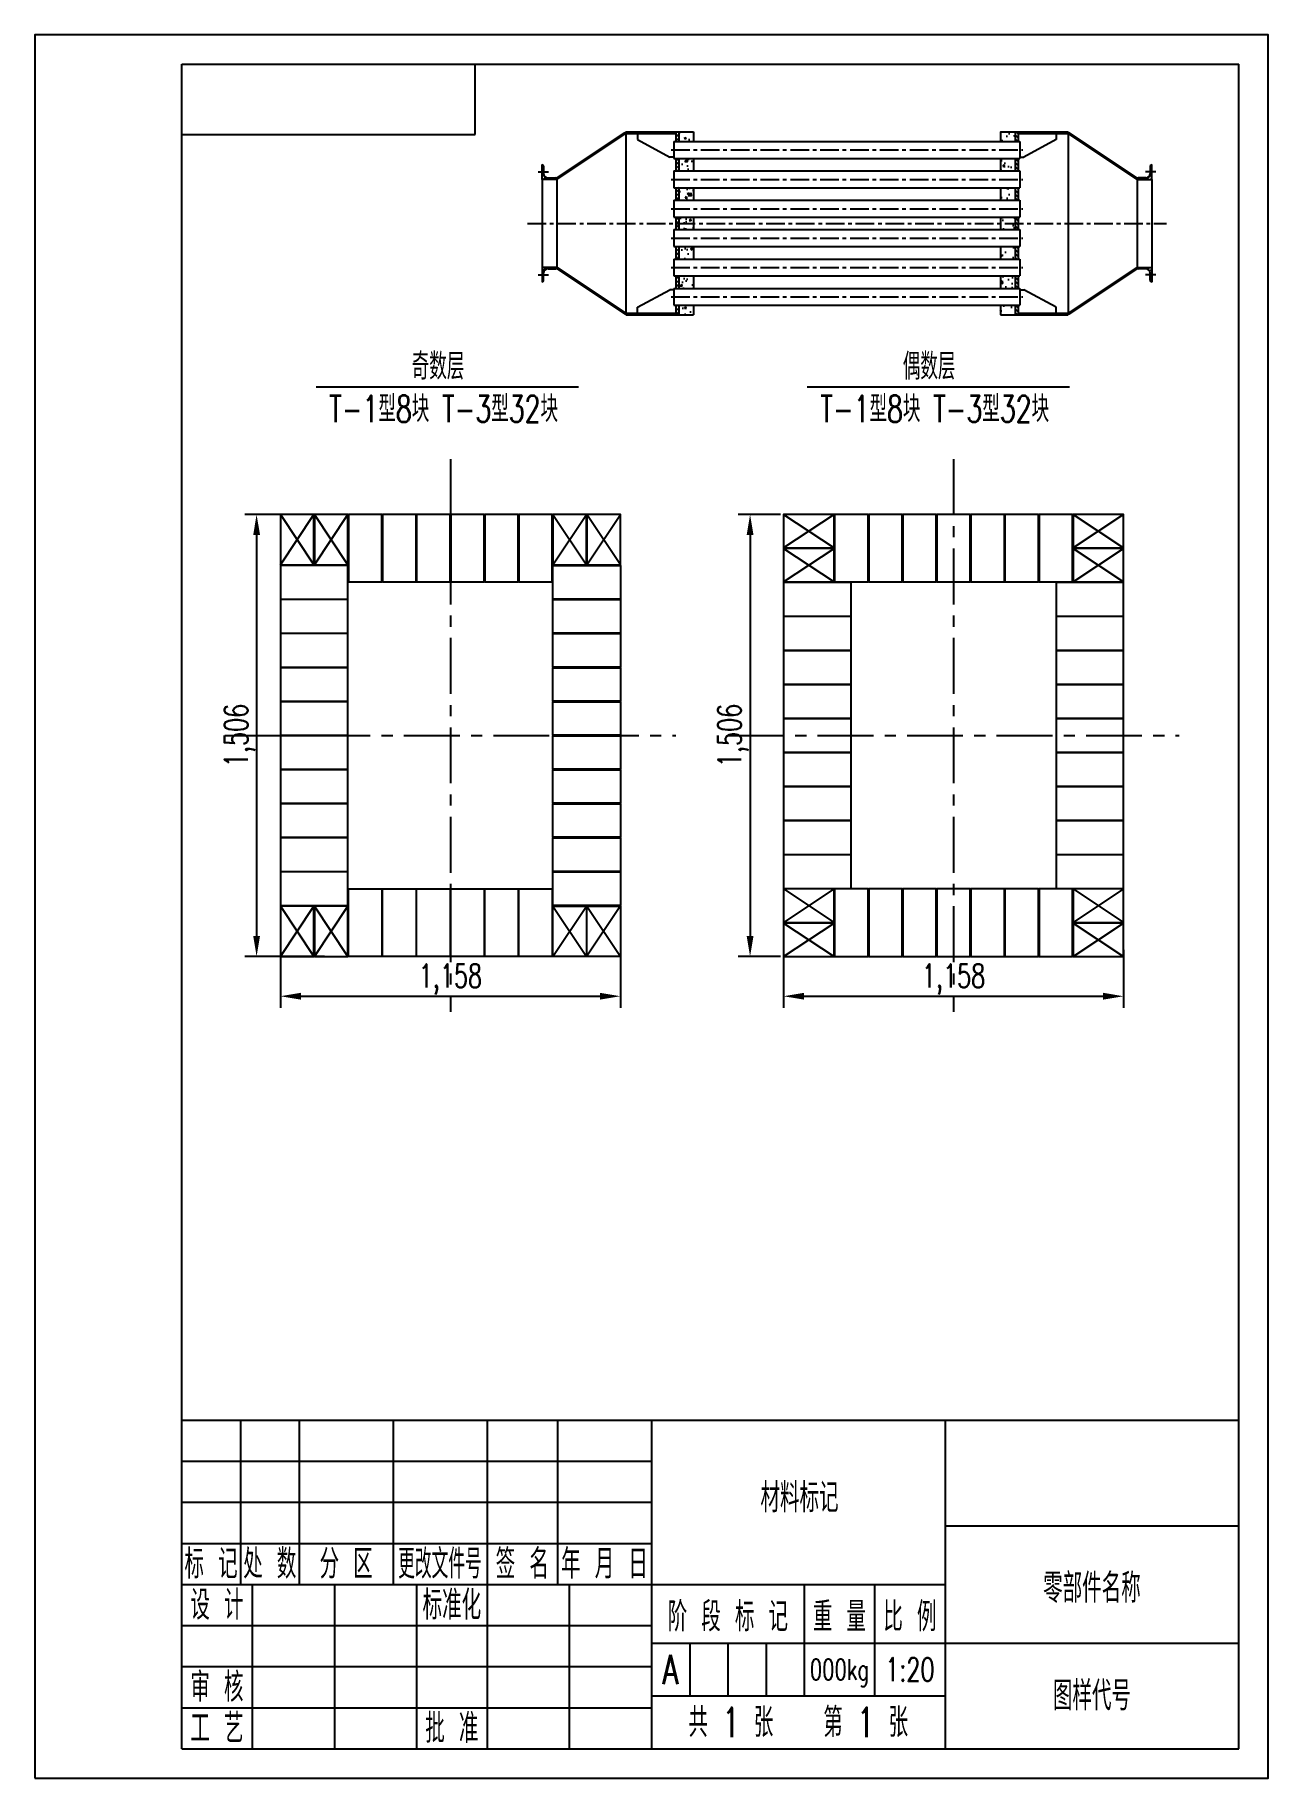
# Model space of a CAD drawing. Extents: x 27542 to 56237, y 49523 to 60382.
# Drawn here: x 27542 to 31742, y 49523 to 55463 of the extents above; entities that cross this region are included whole.
import ezdxf
from ezdxf.enums import TextEntityAlignment as Align

# ---------------------------------------------------------------- set-up
doc = ezdxf.new("R2010")
doc.units = 0
doc.header["$LTSCALE"] = 2
doc.header["$PDMODE"] = 2
doc.linetypes.add('CENTER', pattern=[50.8, 31.75, -6.35, 6.35, -6.35])
doc.layers.get('0').update_dxf_attribs({"linetype": 'CONTINUOUS'})
doc.layers.get('DEFPOINTS').update_dxf_attribs({"linetype": 'CONTINUOUS'})
for name, color, linetype in [('3中心线', 1, 'CENTER'), ('5文字标注', 4, 'CONTINUOUS'), ('6剖面线', 6, 'CONTINUOUS')]:
    doc.layers.add(name, color=color, linetype=linetype)
doc.styles.add('ABO', font='simplex.shx', dxfattribs={"width": 0.7, "bigfont": 'hzdx.shx'})
doc.dimstyles.new('1-20', dxfattribs={"dimscale": 20, "dimtxt": 4, "dimasz": 3.5, "dimexe": 2, "dimexo": 0.5, "dimgap": 0.5, "dimtad": 3, "dimdec": 4, "dimdsep": 46, "dimlunit": 6, "dimtxsty": 'ABO', "dimcen": 0.5, "dimclrd": 256, "dimclre": 256, "dimclrt": 256, "dimadec": 0, "dimazin": 0, "dimtfac": 1, "dimtdec": 4, "dimtmove": 0, "dimatfit": 3, "dimfxl": 0, "dimtolj": 1, "dimtzin": 0, "dimlwd": -1, "dimlwe": -1, "dimarcsym": 0})
pattern_1 = [(45, (-80179.403, 32246.321), (-6.7351921, 6.7351921), [])]
pattern_2 = [(90, (-80179.403, 32246.321), (-9.525, 6e-16), [])]
pattern_3 = [(45, (-80779.403, 32246.321), (-6.7351921, 6.7351921), [])]
pattern_4 = [(90, (-80779.403, 32246.321), (-9.525, 6e-16), [])]

msp = doc.modelspace()

# ---------------------------------------------------------------- texts
at = {"style": 'ABO'}
for s, height, width, p in [('材料标记', 100, 0.7, (30146.31773, 50478.47448)), ('标 记', 100, 0.7, (28142.19139, 50252.76865)), ('处 数', 100, 0.7, (28342.19139, 50252.76865)), ('更改文件号', 100, 0.6, (28921.88096, 50252.76865)), ('签 名', 100, 0.7, (29202.19139, 50252.76865)), ('年 月 日', 100, 0.7, (29482.19139, 50252.76865)), ('分 区', 100, 0.7, (28602.19139, 50252.76865)), ('零部件名称', 100, 0.7, (31142.19139, 50170.5189)), ('设 计', 100, 0.7, (28162.19139, 50112.76865)), ('标准化', 100, 0.7, (28962.19139, 50112.76865)), ('阶 段 标 记', 100, 0.7, (29902.19139, 50072.76865)), ('重 量', 100, 0.7, (30282.19139, 50072.76865)), ('比 例', 100, 0.7, (30522.19139, 50072.76865)), ('A', 100, 0.7, (29707.19139, 49892.76865)), ('000kg', 70, 0.7, (30282.19139, 49892.76865)), ('1:20', 80, 0.7, (30522.19139, 49892.76865)), ('审 核', 100, 0.7, (28162.19139, 49832.76865)), ('图样代号', 100, 0.7, (31142.19139, 49803.66759)), ('工 艺', 100, 0.7, (28162.19139, 49692.76865)), ('批 准', 100, 0.7, (28962.19139, 49692.76865)), ('共 1 张   第 1 张', 100, 0.7, (30142.19139, 49712.76865))]:
    msp.add_text(s, height=height, dxfattribs=dict(at, width=width)).set_placement(p, align=Align.MIDDLE_CENTER)
at = {"layer": '5文字标注', "style": 'ABO', "width": 0.7}
for s, p in [('奇数层', (28915.22545, 54333.27113)), ('偶数层', (30587.7339, 54333.27113)), ('T-1型8块 T-3型32块', (28934.25092, 54188.51996)), ('T-1型8块 T-3型32块', (30606.75937, 54188.51996))]:
    msp.add_text(s, height=90, dxfattribs=at).set_placement(p, align=Align.MIDDLE_CENTER)

# ---------------------------------------------------------------- blocks, each defined once
blk = doc.blocks.new('*D242')
at = {"layer": '5文字标注'}
for p, q in [((28528.1, 53828.5), (28257.3, 53828.5)), ((28297.3, 53758.5), (28297.3, 52392.5)), ((28528.1, 52322.5), (28257.3, 52322.5))]:
    blk.add_line(p, q, dxfattribs=at)
for points in [[(28285.7, 53758.5), (28309, 53758.5), (28297.3, 53828.5)], [(28285.7, 52392.5), (28309, 52392.5), (28297.3, 52322.5)]]:
    blk.add_solid(points, dxfattribs=at)
at = {"layer": 'DEFPOINTS', "color": 0}
for p in [(28538.1, 53828.5), (28297.3, 52322.5), (28538.1, 52322.5)]:
    blk.add_point(p, dxfattribs=at)
at = {"layer": '5文字标注', "insert": (28239.7, 53075.5), "char_height": 80, "attachment_point": 5, "rotation": 90, "style": 'ABO'}
blk.add_mtext('\\A1;1,506', dxfattribs=at)
blk = doc.blocks.new('*D241')
at = {"layer": '5文字标注'}
for p, q in [((28378.3, 52345.3), (28378.3, 52147)), ((29536.3, 52345.3), (29536.3, 52147)), ((28448.3, 52187), (29466.3, 52187))]:
    blk.add_line(p, q, dxfattribs=at)
for points in [[(28448.3, 52198.7), (28448.3, 52175.4), (28378.3, 52187)], [(29466.3, 52198.7), (29466.3, 52175.4), (29536.3, 52187)]]:
    blk.add_solid(points, dxfattribs=at)
at = {"layer": 'DEFPOINTS', "color": 0}
for p in [(28378.3, 52355.3), (29536.3, 52355.3), (29536.3, 52187)]:
    blk.add_point(p, dxfattribs=at)
at = {"layer": '5文字标注', "insert": (28957.3, 52244.6), "char_height": 80, "attachment_point": 5, "style": 'ABO'}
blk.add_mtext('\\A1;1,158', dxfattribs=at)
blk = doc.blocks.new('*D243')
at = {"layer": '5文字标注'}
for p, q in [((30091.9, 52345.3), (30091.9, 52147)), ((31249.9, 52345.3), (31249.9, 52147)), ((30161.9, 52187), (31179.9, 52187))]:
    blk.add_line(p, q, dxfattribs=at)
for points in [[(30161.9, 52198.7), (30161.9, 52175.4), (30091.9, 52187)], [(31179.9, 52198.7), (31179.9, 52175.4), (31249.9, 52187)]]:
    blk.add_solid(points, dxfattribs=at)
at = {"layer": 'DEFPOINTS', "color": 0}
for p in [(30091.9, 52355.3), (31249.9, 52355.3), (31249.9, 52187)]:
    blk.add_point(p, dxfattribs=at)
at = {"layer": '5文字标注', "insert": (30670.9, 52244.6), "char_height": 80, "attachment_point": 5, "style": 'ABO'}
blk.add_mtext('\\A1;1,158', dxfattribs=at)
blk = doc.blocks.new('*D244')
at = {"layer": '5文字标注'}
for p, q in [((30081.9, 53828.5), (29937.9, 53828.5)), ((29977.9, 53758.5), (29977.9, 52392.5)), ((30081.9, 52322.5), (29937.9, 52322.5))]:
    blk.add_line(p, q, dxfattribs=at)
for points in [[(29966.2, 53758.5), (29989.6, 53758.5), (29977.9, 53828.5)], [(29966.2, 52392.5), (29989.6, 52392.5), (29977.9, 52322.5)]]:
    blk.add_solid(points, dxfattribs=at)
at = {"layer": 'DEFPOINTS', "color": 0}
for p in [(30091.9, 53828.5), (29977.9, 52322.5), (30091.9, 52322.5)]:
    blk.add_point(p, dxfattribs=at)
at = {"layer": '5文字标注', "insert": (29920.3, 53075.5), "char_height": 80, "attachment_point": 5, "rotation": 90, "style": 'ABO'}
blk.add_mtext('\\A1;1,506', dxfattribs=at)

# ---------------------------------------------------------------- dimensions: what is measured, and where the dimension line sits
at = {"layer": '5文字标注'}
for base, p1, p2, picture, middle in [((28297.32941, 52322.47044), (28538.07329, 53828.47044), (28538.07329, 52322.47044), '*D242', (28239.71036, 53075.47044)), ((29977.89276, 52322.47044), (30091.9298, 53828.47044), (30091.9298, 52322.47044), '*D244', (29920.27372, 53075.47044))]:
    dim = msp.add_linear_dim(base=base, p1=p1, p2=p2, angle=90, dimstyle='1-20', dxfattribs=at)
    dim.commit()
    dim.dimension.update_dxf_attribs({"geometry": picture, "text_midpoint": middle})
for base, p1, p2, picture, middle in [((29536.2856, 52187.02778), (28378.2856, 52355.32097), (29536.2856, 52355.32097), '*D241', (28957.2856, 52244.64683)), ((31249.9298, 52187.02778), (30091.9298, 52355.30486), (31249.9298, 52355.30486), '*D243', (30670.9298, 52244.64683))]:
    dim = msp.add_linear_dim(base=base, p1=p1, p2=p2, dimstyle='1-20', dxfattribs=at)
    dim.commit()
    dim.dimension.update_dxf_attribs({"geometry": picture, "text_midpoint": middle})

# ---------------------------------------------------------------- hatches: boundary and pattern name
at = {"layer": '6剖面线'}
h = msp.add_hatch(dxfattribs=at)
h.set_pattern_fill('LINE', color=256, scale=3, angle=90, style=0)
h.set_pattern_definition(pattern_4)
h.paths.add_polyline_path([(29554.78318, 55126.50663), (29552.57093, 55129.83919), (29318.2566, 54974.29436), (29318.75363, 54973.54563, -0.0336379146), (29319.12529, 54972.98576), (29320.46885, 54970.96181)])
h = msp.add_hatch(dxfattribs=at)
h.set_pattern_fill('LINE', color=256, scale=3, angle=45, style=0)
h.set_pattern_definition(pattern_3)
h.paths.add_polyline_path([(29724.78318, 55126.50663), (29724.78318, 55132.50663), (29554.78318, 55132.50663), (29554.78318, 55126.50663)])
h = msp.add_hatch(dxfattribs=at)
h.set_pattern_fill('LINE', color=256, scale=3, angle=315, style=0)
h.set_pattern_definition([(315, (-80779.403, 32246.321), (6.7351921, 6.7351921), [])])
h.paths.add_polyline_path([(29734.78318, 55132.50663), (29724.78318, 55132.50663), (29724.78318, 55099.00663), (29734.78318, 55099.00663)])
h.paths.add_polyline_path([(29734.78318, 55042.00663), (29724.78318, 55042.00663), (29724.78318, 54999.00663), (29734.78318, 54999.00663)])
h.paths.add_polyline_path([(29734.78318, 54942.00663), (29724.78318, 54942.00663), (29724.78318, 54899.00663), (29734.78318, 54899.00663)])
h.paths.add_polyline_path([(29734.78318, 54842.00663), (29724.78318, 54842.00663), (29724.78318, 54820.50663), (29734.78318, 54820.50663)])
h.paths.add_polyline_path([(29734.78318, 54820.50663), (29724.78318, 54820.50663), (29724.78318, 54799.00663), (29734.78318, 54799.00663)])
h.paths.add_polyline_path([(29734.78318, 54742.00663), (29724.78318, 54742.00663), (29724.78318, 54699.00663), (29734.78318, 54699.00663)])
h.paths.add_polyline_path([(29734.78318, 54642.00663), (29724.78318, 54642.00663), (29724.78318, 54599.00663), (29734.78318, 54599.00663)])
h.paths.add_polyline_path([(29724.78318, 54508.50663), (29734.78318, 54508.50663), (29734.78318, 54542.00663), (29724.78318, 54542.00663)])
at = {"layer": '6剖面线', "ltscale": 15}
h = msp.add_hatch(dxfattribs=at)
h.set_pattern_fill('AR-CONC', color=256, scale=0.4, style=0)
h.set_pattern_definition([(50, (-80779.4, 32246.32), (72.873868, -6.375634), [7.62, -83.82]), (355, (-80779.4, 32246.32), (-14.09713, 76.422657), [6.096, -67.056]), (100.451, (-80773.33, 32245.79), (58.777, 70.046675), [6.476, -71.236]), (46.1842, (-80779.4, 32266.64), (108.431616, -16.81693), [11.43, -125.73]), (96.6356, (-80770.37, 32265.24), (94.96169, 98.97022), [9.714, -106.854]), (351.184, (-80779.4, 32266.64), (94.96184, 98.97005), [9.144, -100.584]), (21, (-80769.24, 32261.56), (60.645952, -40.906207), [7.62, -83.82]), (326, (-80769.24, 32261.56), (24.72081, 73.675186), [6.096, -67.056]), (71.4514, (-80764.19, 32258.15), (85.366596, 32.769143), [6.476, -71.236]), (37.5, (-80779.403, 32246.32), (1.235441, 33.8220155), [0, -66.2432, 0, -68.072, 0, -67.31]), (7.5, (-80779.403, 32246.32), (26.727865, 40.07223), [0, -38.8112, 0, -64.7192, 0, -25.654]), (327.5, (-80802.06, 32246.32), (54.236238, -2.2914976), [0, -25.4, 0, -79.248, 0, -105.156]), (317.5, (-80812.22, 32246.32), (59.251673, 10.170596), [0, -33.02, 0, -52.6288, 0, -74.676])])
h.paths.add_polyline_path([(29784.78318, 55099.00663), (29784.78318, 55132.50663), (29734.78318, 55132.50663), (29734.78318, 55099.00663)])
h.paths.add_polyline_path([(29784.78318, 54999.00663), (29784.78318, 55042.00663), (29734.78318, 55042.00663), (29734.78318, 54999.00663)])
h.paths.add_polyline_path([(29734.78318, 54942.00663), (29734.78318, 54899.00663), (29784.78318, 54899.00663), (29784.78318, 54942.00663)])
h.paths.add_polyline_path([(29784.78318, 54820.50663), (29784.78318, 54842.00663), (29734.78318, 54842.00663), (29734.78318, 54820.50663)])
h.paths.add_polyline_path([(29734.78318, 54820.50663), (29734.78318, 54799.00663), (29784.78318, 54799.00663), (29784.78318, 54820.50663)])
h.paths.add_polyline_path([(29784.78318, 54742.00663), (29734.78318, 54742.00663), (29734.78318, 54699.00663), (29784.78318, 54699.00663)])
h.paths.add_polyline_path([(29734.78318, 54642.00663), (29734.78318, 54599.00663), (29784.78318, 54599.00663), (29784.78318, 54642.00663)])
h.paths.add_polyline_path([(29784.78318, 54508.50663), (29784.78318, 54542.00663), (29734.78318, 54542.00663), (29734.78318, 54508.50663)])
h = msp.add_hatch(dxfattribs=at)
h.set_pattern_fill('AR-CONC', color=256, scale=0.4, style=0)
h.set_pattern_definition([(50, (-80179.4, 32246.32), (72.873868, -6.375634), [7.62, -83.82]), (355, (-80179.4, 32246.32), (-14.09713, 76.422657), [6.096, -67.056]), (100.451, (-80173.33, 32245.79), (58.777, 70.046675), [6.476, -71.236]), (46.1842, (-80179.4, 32266.64), (108.431616, -16.81693), [11.43, -125.73]), (96.6356, (-80170.37, 32265.24), (94.96169, 98.97022), [9.714, -106.854]), (351.184, (-80179.4, 32266.64), (94.96184, 98.97005), [9.144, -100.584]), (21, (-80169.24, 32261.56), (60.645952, -40.906207), [7.62, -83.82]), (326, (-80169.24, 32261.56), (24.72081, 73.675186), [6.096, -67.056]), (71.4514, (-80164.19, 32258.15), (85.366596, 32.769143), [6.476, -71.236]), (37.5, (-80179.403, 32246.32), (1.2354413, 33.8220155), [0, -66.2432, 0, -68.072, 0, -67.31]), (7.5, (-80179.403, 32246.32), (26.727865, 40.07223), [0, -38.8112, 0, -64.7192, 0, -25.654]), (327.5, (-80202.06, 32246.32), (54.236238, -2.2914976), [0, -25.4, 0, -79.248, 0, -105.156]), (317.5, (-80212.22, 32246.32), (59.251673, 10.170596), [0, -33.02, 0, -52.6288, 0, -74.676])])
h.paths.add_polyline_path([(30880.78318, 55099.00663), (30880.78318, 55132.50663), (30830.78318, 55132.50663), (30830.78318, 55099.00663)])
h.paths.add_polyline_path([(30830.78318, 54999.00663), (30880.78318, 54999.00663), (30880.78318, 55042.00663), (30830.78318, 55042.00663)])
h.paths.add_polyline_path([(30830.78318, 54899.00663), (30880.78318, 54899.00663), (30880.78318, 54942.00663), (30830.78318, 54942.00663)])
h.paths.add_polyline_path([(30830.78318, 54842.00663), (30830.78318, 54820.50663), (30880.78318, 54820.50663), (30880.78318, 54842.00663)])
h.paths.add_polyline_path([(30830.78318, 54820.50663), (30830.78318, 54799.00663), (30880.78318, 54799.00663), (30880.78318, 54820.50663)])
h.paths.add_polyline_path([(30880.78318, 54699.00663), (30880.78318, 54742.00663), (30830.78318, 54742.00663), (30830.78318, 54699.00663)])
h.paths.add_polyline_path([(30830.78318, 54642.00663), (30830.78318, 54599.00663), (30880.78318, 54599.00663), (30880.78318, 54642.00663)])
h.paths.add_polyline_path([(30830.78318, 54542.00663), (30830.78318, 54508.50663), (30880.78318, 54508.50663), (30880.78318, 54542.00663)])
at = {"layer": '6剖面线'}
h = msp.add_hatch(dxfattribs=at)
h.set_pattern_fill('LINE', color=256, scale=3, angle=315, style=0)
h.set_pattern_definition([(315, (-80179.403, 32246.321), (6.7351921, 6.7351921), [])])
h.paths.add_polyline_path([(30880.78318, 55099.00663), (30890.78318, 55099.00663), (30890.78318, 55132.50663), (30880.78318, 55132.50663)])
h.paths.add_polyline_path([(30890.78318, 55042.00663), (30880.78318, 55042.00663), (30880.78318, 54999.00663), (30890.78318, 54999.00663)])
h.paths.add_polyline_path([(30880.78318, 54899.00663), (30890.78318, 54899.00663), (30890.78318, 54942.00663), (30880.78318, 54942.00663)])
h.paths.add_polyline_path([(30880.78318, 54820.50663), (30890.78318, 54820.50663), (30890.78318, 54842.00663), (30880.78318, 54842.00663)])
h.paths.add_polyline_path([(30880.78318, 54799.00663), (30890.78318, 54799.00663), (30890.78318, 54820.50663), (30880.78318, 54820.50663)])
h.paths.add_polyline_path([(30880.78318, 54699.00663), (30890.78318, 54699.00663), (30890.78318, 54742.00663), (30880.78318, 54742.00663)])
h.paths.add_polyline_path([(30880.78318, 54599.00663), (30890.78318, 54599.00663), (30890.78318, 54642.00663), (30880.78318, 54642.00663)])
h.paths.add_polyline_path([(30880.78318, 54508.50663), (30890.78318, 54508.50663), (30890.78318, 54542.00663), (30880.78318, 54542.00663)])
h = msp.add_hatch(dxfattribs=at)
h.set_pattern_fill('LINE', color=256, scale=3, angle=45, style=0)
h.set_pattern_definition(pattern_1)
h.paths.add_polyline_path([(31060.78318, 55126.50663), (31060.78318, 55132.50663), (30890.78318, 55132.50663), (30890.78318, 55126.50663)])
h = msp.add_hatch(dxfattribs=at)
h.set_pattern_fill('LINE', color=256, scale=3, angle=90, style=0)
h.set_pattern_definition(pattern_2)
h.paths.add_polyline_path([(31295.09751, 54970.96181), (31296.44107, 54972.98576, -0.0336379146), (31296.81273, 54973.54563), (31297.30976, 54974.29436), (31062.99543, 55129.83919), (31060.78318, 55126.50663)])
h = msp.add_hatch(dxfattribs=at)
h.set_pattern_fill('LINE', color=256, scale=3, angle=45, style=0)
h.set_pattern_definition(pattern_3)
h.paths.add_polyline_path([(29274.78318, 55015.50663, 0.4142135624), (29269.78318, 55020.50663), (29269.78318, 54995.50663), (29274.78318, 54995.50663)])
h.paths.add_polyline_path([(29269.78318, 54970.50663), (29319.78318, 54970.50663, 0.1304285324), (29319.12529, 54972.98576), (29318.75363, 54973.54563, 0.2334867824), (29314.78318, 54975.50663), (29289.78318, 54975.50663, -0.4142135624), (29274.78318, 54990.50663), (29274.78318, 54995.50663), (29269.78318, 54995.50663)])
h = msp.add_hatch(dxfattribs=at)
h.set_pattern_fill('LINE', color=256, scale=3, angle=45, style=0)
h.set_pattern_definition(pattern_1)
h.paths.add_polyline_path([(31340.78318, 54990.50663), (31340.78318, 55015.50663, -0.4142135624), (31345.78318, 55020.50663), (31345.78318, 54970.50663), (31295.78318, 54970.50663, -0.4142135624), (31300.78318, 54975.50663), (31325.78318, 54975.50663, 0.4142135624)])
h = msp.add_hatch(dxfattribs=at)
h.set_pattern_fill('LINE', color=256, scale=3, angle=45, style=0)
h.set_pattern_definition(pattern_3)
h.paths.add_polyline_path([(29269.78318, 54670.50663), (29269.78318, 54645.50663), (29274.78318, 54645.50663), (29274.78318, 54650.50663, -0.4142135624), (29289.78318, 54665.50663), (29314.78318, 54665.50663, 0.2334867824), (29318.75363, 54667.46764), (29319.12529, 54668.02751, 0.1304285324), (29319.78318, 54670.50663)])
h.paths.add_polyline_path([(29269.78318, 54620.50663, 0.4142135624), (29274.78318, 54625.50663), (29274.78318, 54645.50663), (29269.78318, 54645.50663)])
h = msp.add_hatch(dxfattribs=at)
h.set_pattern_fill('LINE', color=256, scale=3, angle=90, style=0)
h.set_pattern_definition(pattern_4)
h.paths.add_polyline_path([(29552.57093, 54511.17408), (29554.78318, 54514.50663), (29320.46885, 54670.05146), (29319.12529, 54668.02751, -0.0336379145), (29318.75363, 54667.46764), (29318.2566, 54666.71891)])
h = msp.add_hatch(dxfattribs=at)
h.set_pattern_fill('LINE', color=256, scale=3, angle=90, style=0)
h.set_pattern_definition(pattern_2)
h.paths.add_polyline_path([(31060.78318, 54514.50663), (31062.99543, 54511.17408), (31297.30976, 54666.71891), (31296.81273, 54667.46764, -0.0336379146), (31296.44107, 54668.02751), (31295.09751, 54670.05146)])
h = msp.add_hatch(dxfattribs=at)
h.set_pattern_fill('LINE', color=256, scale=3, angle=45, style=0)
h.set_pattern_definition(pattern_1)
h.paths.add_polyline_path([(31340.78318, 54650.50663), (31340.78318, 54625.50663, 0.4142135624), (31345.78318, 54620.50663), (31345.78318, 54670.50663), (31295.78318, 54670.50663, 0.4142135624), (31300.78318, 54665.50663), (31325.78318, 54665.50663, -0.4142135624)])
h = msp.add_hatch(dxfattribs=at)
h.set_pattern_fill('LINE', color=256, scale=3, angle=45, style=0)
h.set_pattern_definition(pattern_3)
h.paths.add_polyline_path([(29724.78318, 54508.50663), (29724.78318, 54514.50663), (29554.78318, 54514.50663), (29554.78318, 54508.50663)])
h = msp.add_hatch(dxfattribs=at)
h.set_pattern_fill('LINE', color=256, scale=3, angle=45, style=0)
h.set_pattern_definition(pattern_1)
h.paths.add_polyline_path([(30890.78318, 54514.50663), (30890.78318, 54508.50663), (31060.78318, 54508.50663), (31060.78318, 54514.50663)])

# ---------------------------------------------------------------- linework, layer by layer
for p, q in [((28042.19139, 55362.76865), (31642.19139, 55362.76865)), ((28042.19139, 49622.76865), (28042.19139, 55362.76865)), ((29042.19139, 55122.76865), (29042.19139, 55362.76865)), ((31642.19139, 49622.76865), (31642.19139, 55362.76865)), ((29318.2566, 54974.29436), (29552.57093, 55129.83919)), ((29320.46885, 54970.96181), (29554.78318, 55126.50663)), ((29554.78318, 55126.50663), (29552.57093, 55129.83919)), ((29554.78318, 55132.50663), (29784.78318, 55132.50663)), ((29554.78318, 55132.50663), (29554.78318, 54508.50663)), ((29554.78318, 55126.50663), (29724.78318, 55126.50663)), ((29594.78318, 55126.50663), (29594.78318, 55106.50663)), ((29724.78318, 55132.50663), (29724.78318, 55099.00663)), ((29734.78318, 55132.50663), (29734.78318, 55099.00663)), ((29784.78318, 55132.50663), (29784.78318, 55099.00663)), ((30830.78318, 55132.50663), (31060.78318, 55132.50663)), ((30830.78318, 55132.50663), (30830.78318, 55099.00663)), ((30880.78318, 55132.50663), (30880.78318, 55099.00663)), ((30890.78318, 55132.50663), (30890.78318, 55099.00663)), ((30890.78318, 55126.50663), (31060.78318, 55126.50663)), ((31020.78318, 55126.50663), (31020.78318, 55106.50663)), ((31060.78318, 55132.50663), (31060.78318, 54508.50663)), ((31060.78318, 55126.50663), (31062.99543, 55129.83919)), ((31295.09751, 54970.96181), (31060.78318, 55126.50663)), ((31297.30976, 54974.29436), (31062.99543, 55129.83919)), ((28042.19139, 55122.76865), (29042.19139, 55122.76865)), ((29594.78318, 55106.50663), (29704.78318, 55046.50663)), ((29718.78318, 55099.00663), (29718.78318, 55042.00663)), ((29718.78318, 55099.00663), (30896.78318, 55099.00663)), ((30896.78318, 55099.00663), (30896.78318, 55042.00663)), ((31020.78318, 55106.50663), (30910.78318, 55046.50663)), ((29269.78318, 54970.50663), (29269.78318, 55020.50663)), ((29274.78318, 55015.50663), (29274.78318, 54990.50663)), ((29718.78318, 55046.50663), (29704.78318, 55046.50663)), ((29718.78318, 55042.00663), (30896.78318, 55042.00663)), ((29724.78318, 55042.00663), (29724.78318, 54999.00663)), ((29734.78318, 55042.00663), (29734.78318, 54999.00663)), ((29784.78318, 55042.00663), (29784.78318, 54999.00663)), ((30830.78318, 55042.00663), (30830.78318, 54999.00663)), ((30880.78318, 55042.00663), (30880.78318, 54999.00663)), ((30890.78318, 55042.00663), (30890.78318, 54999.00663)), ((30896.78318, 55046.50663), (30910.78318, 55046.50663)), ((31340.78318, 55015.50663), (31340.78318, 54990.50663)), ((31345.78318, 54970.50663), (31345.78318, 55020.50663)), ((29269.78318, 54970.50663), (29269.78318, 54670.50663)), ((29319.78318, 54970.50663), (29269.78318, 54970.50663)), ((29289.78318, 54975.50663), (29314.78318, 54975.50663)), ((29320.46885, 54970.96181), (29318.2566, 54974.29436)), ((29319.78318, 54970.50663), (29319.78318, 54670.50663)), ((29718.78318, 54999.00663), (29718.78318, 54942.00663)), ((29718.78318, 54999.00663), (30896.78318, 54999.00663)), ((30896.78318, 54999.00663), (30896.78318, 54942.00663)), ((31295.09751, 54970.96181), (31297.30976, 54974.29436)), ((31295.78318, 54970.50663), (31345.78318, 54970.50663)), ((31295.78318, 54970.50663), (31295.78318, 54670.50663)), ((31325.78318, 54975.50663), (31300.78318, 54975.50663)), ((31345.78318, 54970.50663), (31345.78318, 54670.50663)), ((29718.78318, 54942.00663), (30896.78318, 54942.00663)), ((29718.78318, 54899.00663), (29718.78318, 54842.00663)), ((29718.78318, 54899.00663), (30896.78318, 54899.00663)), ((29724.78318, 54942.00663), (29724.78318, 54899.00663)), ((29734.78318, 54942.00663), (29734.78318, 54899.00663)), ((29784.78318, 54942.00663), (29784.78318, 54899.00663)), ((30830.78318, 54942.00663), (30830.78318, 54899.00663)), ((30880.78318, 54942.00663), (30880.78318, 54899.00663)), ((30890.78318, 54942.00663), (30890.78318, 54899.00663)), ((30896.78318, 54899.00663), (30896.78318, 54842.00663)), ((29718.78318, 54842.00663), (30896.78318, 54842.00663)), ((29724.78318, 54842.00663), (29724.78318, 54799.00663)), ((29734.78318, 54842.00663), (29734.78318, 54799.00663)), ((29784.78318, 54842.00663), (29784.78318, 54799.00663)), ((30830.78318, 54842.00663), (30830.78318, 54799.00663)), ((30880.78318, 54842.00663), (30880.78318, 54799.00663)), ((30890.78318, 54842.00663), (30890.78318, 54799.00663)), ((29718.78318, 54799.00663), (29718.78318, 54742.00663)), ((29718.78318, 54799.00663), (30896.78318, 54799.00663)), ((30896.78318, 54799.00663), (30896.78318, 54742.00663)), ((29718.78318, 54742.00663), (30896.78318, 54742.00663)), ((29724.78318, 54742.00663), (29724.78318, 54699.00663)), ((29734.78318, 54742.00663), (29734.78318, 54699.00663)), ((29784.78318, 54742.00663), (29784.78318, 54699.00663)), ((30830.78318, 54742.00663), (30830.78318, 54699.00663)), ((30880.78318, 54742.00663), (30880.78318, 54699.00663)), ((30890.78318, 54742.00663), (30890.78318, 54699.00663)), ((29319.78318, 54670.50663), (29269.78318, 54670.50663)), ((29269.78318, 54670.50663), (29269.78318, 54620.50663)), ((29274.78318, 54625.50663), (29274.78318, 54650.50663)), ((29289.78318, 54665.50663), (29314.78318, 54665.50663)), ((29320.46885, 54670.05146), (29318.2566, 54666.71891)), ((29318.2566, 54666.71891), (29552.57093, 54511.17408)), ((29320.46885, 54670.05146), (29554.78318, 54514.50663)), ((29718.78318, 54699.00663), (29718.78318, 54642.00663)), ((29718.78318, 54699.00663), (30896.78318, 54699.00663)), ((30896.78318, 54699.00663), (30896.78318, 54642.00663)), ((31295.09751, 54670.05146), (31060.78318, 54514.50663)), ((31297.30976, 54666.71891), (31062.99543, 54511.17408)), ((31295.09751, 54670.05146), (31297.30976, 54666.71891)), ((31295.78318, 54670.50663), (31345.78318, 54670.50663)), ((31325.78318, 54665.50663), (31300.78318, 54665.50663)), ((31340.78318, 54625.50663), (31340.78318, 54650.50663)), ((31345.78318, 54670.50663), (31345.78318, 54620.50663)), ((29594.78318, 54534.50663), (29704.78318, 54594.50663)), ((29718.78318, 54594.50663), (29704.78318, 54594.50663)), ((29718.78318, 54642.00663), (30896.78318, 54642.00663)), ((29718.78318, 54599.00663), (29718.78318, 54542.00663)), ((29718.78318, 54599.00663), (30896.78318, 54599.00663)), ((29724.78318, 54642.00663), (29724.78318, 54599.00663)), ((29734.78318, 54642.00663), (29734.78318, 54599.00663)), ((29784.78318, 54642.00663), (29784.78318, 54599.00663)), ((30830.78318, 54642.00663), (30830.78318, 54599.00663)), ((30880.78318, 54642.00663), (30880.78318, 54599.00663)), ((30890.78318, 54642.00663), (30890.78318, 54599.00663)), ((30896.78318, 54599.00663), (30896.78318, 54542.00663)), ((30896.78318, 54594.50663), (30910.78318, 54594.50663)), ((31020.78318, 54534.50663), (30910.78318, 54594.50663)), ((29594.78318, 54514.50663), (29594.78318, 54534.50663)), ((29718.78318, 54542.00663), (30896.78318, 54542.00663)), ((29724.78318, 54542.00663), (29724.78318, 54508.50663)), ((29734.78318, 54542.00663), (29734.78318, 54508.50663)), ((29784.78318, 54542.00663), (29784.78318, 54508.50663)), ((30830.78318, 54542.00663), (30830.78318, 54508.50663)), ((30880.78318, 54542.00663), (30880.78318, 54508.50663)), ((30890.78318, 54542.00663), (30890.78318, 54508.50663)), ((31020.78318, 54514.50663), (31020.78318, 54534.50663)), ((29554.78318, 54514.50663), (29552.57093, 54511.17408)), ((29554.78318, 54514.50663), (29724.78318, 54514.50663)), ((29554.78318, 54508.50663), (29784.78318, 54508.50663)), ((30830.78318, 54508.50663), (31060.78318, 54508.50663)), ((30890.78318, 54514.50663), (31060.78318, 54514.50663)), ((31060.78318, 54514.50663), (31062.99543, 54511.17408)), ((28042.19139, 50742.76865), (31642.19139, 50742.76865)), ((28042.19139, 50182.76865), (30642.19139, 50182.76865)), ((28042.19139, 49622.76865), (31642.19139, 49622.76865))]:
    msp.add_line(p, q)
for centre, radius, start, end in [((29269.78318, 55015.50663), 5, 0, 90), ((31345.78318, 55015.50663), 5, 90, 180), ((29289.78318, 54990.50663), 15, 180, 270), ((29314.78318, 54970.50663), 5, 360, 90), ((31300.78318, 54970.50663), 5, 90, 180), ((31325.78318, 54990.50663), 15, 270, 0), ((29289.78318, 54650.50663), 15, 90, 180), ((29314.78318, 54670.50663), 5, 270, 0), ((31300.78318, 54670.50663), 5, 180, 270), ((31325.78318, 54650.50663), 15, 0, 90), ((29269.78318, 54625.50663), 5, 270, 0), ((31345.78318, 54625.50663), 5, 180, 270)]:
    msp.add_arc(centre, radius, start, end)
at = {"layer": '3中心线'}
for p, q in [((29708.78318, 55070.50663), (30906.78318, 55070.50663)), ((29255.74918, 54995.50663), (29290.9526, 54995.50663)), ((29708.78318, 54970.50663), (30906.78318, 54970.50663)), ((31359.81718, 54995.50663), (31324.61376, 54995.50663)), ((29708.78318, 54870.50663), (30906.78318, 54870.50663)), ((29219.78318, 54820.50663), (31395.78318, 54820.50663)), ((29708.78318, 54770.50663), (30906.78318, 54770.50663)), ((29708.78318, 54670.50663), (30906.78318, 54670.50663)), ((29255.74918, 54645.50663), (29290.9526, 54645.50663)), ((31359.81718, 54645.50663), (31324.61376, 54645.50663)), ((29708.78318, 54570.50663), (30906.78318, 54570.50663))]:
    msp.add_line(p, q, dxfattribs=at)
at = {"layer": '3中心线', "ltscale": 3}
for p, q in [((28957.2856, 54017.47044), (28957.2856, 52133.47044)), ((30670.9298, 54017.47044), (30670.9298, 52133.47044)), ((28189.2856, 53075.47044), (29725.2856, 53075.47044)), ((29902.9298, 53075.47044), (31438.9298, 53075.47044))]:
    msp.add_line(p, q, dxfattribs=at)
at = {"layer": '5文字标注'}
for p, q in [((29269.78318, 55020.50663), (29269.78318, 55020.50663)), ((31345.78318, 55020.50663), (31345.78318, 55020.50663)), ((29319.78318, 54970.50663), (29319.78318, 54970.50663)), ((31295.78318, 54970.50663), (31295.78318, 54970.50663)), ((29319.78318, 54670.50663), (29319.78318, 54670.50663)), ((31295.78318, 54670.50663), (31295.78318, 54670.50663)), ((29269.78318, 54620.50663), (29269.78318, 54620.50663)), ((31345.78318, 54620.50663), (31345.78318, 54620.50663)), ((28500.18187, 54262.95159), (29393.77149, 54262.95159)), ((30172.69032, 54262.95159), (31066.27994, 54262.95159)), ((28242.19139, 50742.76865), (28242.19139, 50182.76865)), ((28442.19139, 50742.76865), (28442.19139, 50182.76865)), ((28762.19139, 50742.76865), (28762.19139, 50182.76865)), ((29082.19139, 50742.76865), (29082.19139, 49622.76865)), ((29322.19139, 50742.76865), (29322.19139, 50182.76865)), ((29642.19139, 50742.76865), (29642.19139, 49622.76865)), ((30642.19139, 50742.76865), (30642.19139, 49622.76865)), ((28042.19139, 50602.76865), (29642.19139, 50602.76865)), ((28042.19139, 50462.76865), (29642.19139, 50462.76865)), ((30642.19139, 50382.76865), (31642.19139, 50382.76865)), ((30642.19139, 50382.76865), (31642.19139, 50382.76865)), ((28042.19139, 50322.76865), (29642.19139, 50322.76865)), ((28042.19139, 50182.76865), (30642.19139, 50182.76865)), ((28282.19139, 50182.76865), (28282.19139, 49622.76865)), ((28562.19139, 50182.76865), (28562.19139, 49622.76865)), ((28842.19139, 50182.76865), (28842.19139, 49622.76865)), ((29362.19139, 50182.76865), (29362.19139, 49622.76865)), ((30162.19139, 50182.76865), (30162.19139, 49802.76865)), ((30402.19139, 50182.76865), (30402.19139, 49802.76865)), ((28042.19139, 50042.76865), (29642.19139, 50042.76865)), ((29642.19139, 49982.76865), (31642.19139, 49982.76865)), ((29772.19139, 49982.76865), (29772.19139, 49802.76865)), ((29902.19139, 49982.76865), (29902.19139, 49802.76865)), ((30032.19139, 49982.76865), (30032.19139, 49802.76865)), ((28042.19139, 49902.76865), (29642.19139, 49902.76865)), ((29642.19139, 49802.76865), (30642.19139, 49802.76865)), ((28042.19139, 49762.76865), (29642.19139, 49762.76865))]:
    msp.add_line(p, q, dxfattribs=at)
for points in [[(27542.19139, 49522.76865), (31742.19139, 49522.76865), (31742.19139, 55462.76865), (27542.19139, 55462.76865)], [(28724.2856, 53828.47044), (28610.2856, 53828.47044), (28610.2856, 53598.47044), (28724.2856, 53598.47044)], [(28840.2856, 53828.47044), (28726.2856, 53828.47044), (28726.2856, 53598.47044), (28840.2856, 53598.47044)], [(28956.2856, 53828.47044), (28842.2856, 53828.47044), (28842.2856, 53598.47044), (28956.2856, 53598.47044)], [(29072.2856, 53828.47044), (28958.2856, 53828.47044), (28958.2856, 53598.47044), (29072.2856, 53598.47044)], [(29188.2856, 53828.47044), (29074.2856, 53828.47044), (29074.2856, 53598.47044), (29188.2856, 53598.47044)], [(29304.2856, 53828.47044), (29190.2856, 53828.47044), (29190.2856, 53598.47044), (29304.2856, 53598.47044)], [(30379.9298, 53828.47044), (30265.9298, 53828.47044), (30265.9298, 53598.47044), (30379.9298, 53598.47044)], [(30495.9298, 53828.47044), (30381.9298, 53828.47044), (30381.9298, 53598.47044), (30495.9298, 53598.47044)], [(30611.9298, 53828.47044), (30497.9298, 53828.47044), (30497.9298, 53598.47044), (30611.9298, 53598.47044)], [(30727.9298, 53828.47044), (30613.9298, 53828.47044), (30613.9298, 53598.47044), (30727.9298, 53598.47044)], [(30843.9298, 53828.47044), (30729.9298, 53828.47044), (30729.9298, 53598.47044), (30843.9298, 53598.47044)], [(30959.9298, 53828.47044), (30845.9298, 53828.47044), (30845.9298, 53598.47044), (30959.9298, 53598.47044)], [(31075.9298, 53828.47044), (30961.9298, 53828.47044), (30961.9298, 53598.47044), (31075.9298, 53598.47044)], [(28608.2856, 53540.47044), (28608.2856, 53654.47044), (28378.2856, 53654.47044), (28378.2856, 53540.47044)], [(29306.2856, 53540.47044), (29306.2856, 53654.47044), (29536.2856, 53654.47044), (29536.2856, 53540.47044)], [(30321.9298, 53482.47044), (30321.9298, 53596.47044), (30091.9298, 53596.47044), (30091.9298, 53482.47044)], [(31249.9298, 53482.47044), (31249.9298, 53596.47044), (31019.9298, 53596.47044), (31019.9298, 53482.47044)], [(28608.2856, 53424.47044), (28608.2856, 53538.47044), (28378.2856, 53538.47044), (28378.2856, 53424.47044)], [(29306.2856, 53424.47044), (29306.2856, 53538.47044), (29536.2856, 53538.47044), (29536.2856, 53424.47044)], [(30321.9298, 53366.47044), (30321.9298, 53480.47044), (30091.9298, 53480.47044), (30091.9298, 53366.47044)], [(31249.9298, 53366.47044), (31249.9298, 53480.47044), (31019.9298, 53480.47044), (31019.9298, 53366.47044)], [(28608.2856, 53308.47044), (28608.2856, 53422.47044), (28378.2856, 53422.47044), (28378.2856, 53308.47044)], [(29306.2856, 53308.47044), (29306.2856, 53422.47044), (29536.2856, 53422.47044), (29536.2856, 53308.47044)], [(30321.9298, 53250.47044), (30321.9298, 53364.47044), (30091.9298, 53364.47044), (30091.9298, 53250.47044)], [(31249.9298, 53250.47044), (31249.9298, 53364.47044), (31019.9298, 53364.47044), (31019.9298, 53250.47044)], [(28608.2856, 53192.47044), (28608.2856, 53306.47044), (28378.2856, 53306.47044), (28378.2856, 53192.47044)], [(29306.2856, 53192.47044), (29306.2856, 53306.47044), (29536.2856, 53306.47044), (29536.2856, 53192.47044)], [(30321.9298, 53134.47044), (30321.9298, 53248.47044), (30091.9298, 53248.47044), (30091.9298, 53134.47044)], [(31249.9298, 53134.47044), (31249.9298, 53248.47044), (31019.9298, 53248.47044), (31019.9298, 53134.47044)], [(28608.2856, 53076.47044), (28608.2856, 53190.47044), (28378.2856, 53190.47044), (28378.2856, 53076.47044)], [(29306.2856, 53076.47044), (29306.2856, 53190.47044), (29536.2856, 53190.47044), (29536.2856, 53076.47044)], [(30321.9298, 53018.47044), (30321.9298, 53132.47044), (30091.9298, 53132.47044), (30091.9298, 53018.47044)], [(31249.9298, 53018.47044), (31249.9298, 53132.47044), (31019.9298, 53132.47044), (31019.9298, 53018.47044)], [(28608.2856, 52960.47044), (28608.2856, 53074.47044), (28378.2856, 53074.47044), (28378.2856, 52960.47044)], [(29306.2856, 52960.47044), (29306.2856, 53074.47044), (29536.2856, 53074.47044), (29536.2856, 52960.47044)], [(30321.9298, 52902.47044), (30321.9298, 53016.47044), (30091.9298, 53016.47044), (30091.9298, 52902.47044)], [(31249.9298, 52902.47044), (31249.9298, 53016.47044), (31019.9298, 53016.47044), (31019.9298, 52902.47044)], [(28608.2856, 52844.47044), (28608.2856, 52958.47044), (28378.2856, 52958.47044), (28378.2856, 52844.47044)], [(29306.2856, 52844.47044), (29306.2856, 52958.47044), (29536.2856, 52958.47044), (29536.2856, 52844.47044)], [(30321.9298, 52786.47044), (30321.9298, 52900.47044), (30091.9298, 52900.47044), (30091.9298, 52786.47044)], [(31249.9298, 52786.47044), (31249.9298, 52900.47044), (31019.9298, 52900.47044), (31019.9298, 52786.47044)], [(28608.2856, 52728.47044), (28608.2856, 52842.47044), (28378.2856, 52842.47044), (28378.2856, 52728.47044)], [(29306.2856, 52728.47044), (29306.2856, 52842.47044), (29536.2856, 52842.47044), (29536.2856, 52728.47044)], [(30321.9298, 52670.47044), (30321.9298, 52784.47044), (30091.9298, 52784.47044), (30091.9298, 52670.47044)], [(31249.9298, 52670.47044), (31249.9298, 52784.47044), (31019.9298, 52784.47044), (31019.9298, 52670.47044)], [(28608.2856, 52612.47044), (28608.2856, 52726.47044), (28378.2856, 52726.47044), (28378.2856, 52612.47044)], [(29306.2856, 52612.47044), (29306.2856, 52726.47044), (29536.2856, 52726.47044), (29536.2856, 52612.47044)], [(30321.9298, 52554.47044), (30321.9298, 52668.47044), (30091.9298, 52668.47044), (30091.9298, 52554.47044)], [(31249.9298, 52554.47044), (31249.9298, 52668.47044), (31019.9298, 52668.47044), (31019.9298, 52554.47044)], [(28608.2856, 52496.47044), (28608.2856, 52610.47044), (28378.2856, 52610.47044), (28378.2856, 52496.47044)], [(29306.2856, 52496.47044), (29306.2856, 52610.47044), (29536.2856, 52610.47044), (29536.2856, 52496.47044)], [(28724.2856, 52322.47044), (28610.2856, 52322.47044), (28610.2856, 52552.47044), (28724.2856, 52552.47044)], [(28840.2856, 52322.47044), (28726.2856, 52322.47044), (28726.2856, 52552.47044), (28840.2856, 52552.47044)], [(28956.2856, 52322.47044), (28842.2856, 52322.47044), (28842.2856, 52552.47044), (28956.2856, 52552.47044)], [(29072.2856, 52322.47044), (28958.2856, 52322.47044), (28958.2856, 52552.47044), (29072.2856, 52552.47044)], [(29188.2856, 52322.47044), (29074.2856, 52322.47044), (29074.2856, 52552.47044), (29188.2856, 52552.47044)], [(29304.2856, 52322.47044), (29190.2856, 52322.47044), (29190.2856, 52552.47044), (29304.2856, 52552.47044)], [(30379.9298, 52552.47044), (30265.9298, 52552.47044), (30265.9298, 52322.47044), (30379.9298, 52322.47044)], [(30495.9298, 52552.47044), (30381.9298, 52552.47044), (30381.9298, 52322.47044), (30495.9298, 52322.47044)], [(30611.9298, 52552.47044), (30497.9298, 52552.47044), (30497.9298, 52322.47044), (30611.9298, 52322.47044)], [(30727.9298, 52552.47044), (30613.9298, 52552.47044), (30613.9298, 52322.47044), (30727.9298, 52322.47044)], [(30843.9298, 52552.47044), (30729.9298, 52552.47044), (30729.9298, 52322.47044), (30843.9298, 52322.47044)], [(30959.9298, 52552.47044), (30845.9298, 52552.47044), (30845.9298, 52322.47044), (30959.9298, 52322.47044)], [(31075.9298, 52552.47044), (30961.9298, 52552.47044), (30961.9298, 52322.47044), (31075.9298, 52322.47044)]]:
    msp.add_lwpolyline(points, close=True, dxfattribs=at)
at = {"layer": '6剖面线'}
for p, q in [((28378.2856, 53656.47044), (28492.2856, 53828.47044)), ((28378.2856, 53828.47044), (28492.2856, 53656.47044)), ((28494.2856, 53656.47044), (28608.2856, 53828.47044)), ((28608.2856, 53656.47044), (28494.2856, 53828.47044)), ((29306.2856, 53828.47044), (29420.2856, 53656.47044)), ((29306.2856, 53656.47044), (29420.2856, 53828.47044)), ((29536.2856, 53656.47044), (29422.2856, 53828.47044)), ((29422.2856, 53656.47044), (29536.2856, 53828.47044)), ((30263.9298, 53828.47044), (30091.9298, 53714.47044)), ((30091.9298, 53828.47044), (30263.9298, 53714.47044)), ((31077.9298, 53828.47044), (31249.9298, 53714.47044)), ((31249.9298, 53828.47044), (31077.9298, 53714.47044)), ((30091.9298, 53598.47044), (30263.9298, 53712.47044)), ((30091.9298, 53712.47044), (30263.9298, 53598.47044)), ((31077.9298, 53712.47044), (31249.9298, 53598.47044)), ((31077.9298, 53598.47044), (31249.9298, 53712.47044)), ((30091.9298, 52552.47044), (30263.9298, 52438.47044)), ((30263.9298, 52552.47044), (30091.9298, 52438.47044)), ((31249.9298, 52552.47044), (31077.9298, 52438.47044)), ((31077.9298, 52552.47044), (31249.9298, 52438.47044)), ((28378.2856, 52494.47044), (28492.2856, 52322.47044)), ((28378.2856, 52322.47044), (28492.2856, 52494.47044)), ((28608.2856, 52322.47044), (28494.2856, 52494.47044)), ((28494.2856, 52322.47044), (28608.2856, 52494.47044)), ((29306.2856, 52494.47044), (29420.2856, 52322.47044)), ((29306.2856, 52322.47044), (29420.2856, 52494.47044)), ((29536.2856, 52495.47044), (29422.2856, 52323.47044)), ((29422.2856, 52494.47044), (29536.2856, 52322.47044)), ((30091.9298, 52436.47044), (30263.9298, 52322.47044)), ((30091.9298, 52322.47044), (30263.9298, 52436.47044)), ((31077.9298, 52322.47044), (31249.9298, 52436.47044)), ((31077.9298, 52436.47044), (31249.9298, 52322.47044))]:
    msp.add_line(p, q, dxfattribs=at)
for points in [[(28492.2856, 53656.47044), (28492.2856, 53828.47044), (28378.2856, 53828.47044), (28378.2856, 53656.47044)], [(28608.2856, 53656.47044), (28608.2856, 53828.47044), (28494.2856, 53828.47044), (28494.2856, 53656.47044)], [(29420.2856, 53656.47044), (29420.2856, 53828.47044), (29306.2856, 53828.47044), (29306.2856, 53656.47044)], [(29536.2856, 53656.47044), (29536.2856, 53828.47044), (29422.2856, 53828.47044), (29422.2856, 53656.47044)], [(30091.9298, 53714.47044), (30263.9298, 53714.47044), (30263.9298, 53828.47044), (30091.9298, 53828.47044)], [(31077.9298, 53714.47044), (31249.9298, 53714.47044), (31249.9298, 53828.47044), (31077.9298, 53828.47044)], [(30091.9298, 53598.47044), (30263.9298, 53598.47044), (30263.9298, 53712.47044), (30091.9298, 53712.47044)], [(31077.9298, 53598.47044), (31249.9298, 53598.47044), (31249.9298, 53712.47044), (31077.9298, 53712.47044)], [(30091.9298, 52438.47044), (30263.9298, 52438.47044), (30263.9298, 52552.47044), (30091.9298, 52552.47044)], [(31077.9298, 52438.47044), (31249.9298, 52438.47044), (31249.9298, 52552.47044), (31077.9298, 52552.47044)], [(28492.2856, 52322.47044), (28492.2856, 52494.47044), (28378.2856, 52494.47044), (28378.2856, 52322.47044)], [(28608.2856, 52322.47044), (28608.2856, 52494.47044), (28494.2856, 52494.47044), (28494.2856, 52322.47044)], [(29420.2856, 52494.47044), (29420.2856, 52322.47044), (29306.2856, 52322.47044), (29306.2856, 52494.47044)], [(29536.2856, 52494.47044), (29536.2856, 52322.47044), (29422.2856, 52322.47044), (29422.2856, 52494.47044)], [(30091.9298, 52322.47044), (30263.9298, 52322.47044), (30263.9298, 52436.47044), (30091.9298, 52436.47044)], [(31077.9298, 52322.47044), (31249.9298, 52322.47044), (31249.9298, 52436.47044), (31077.9298, 52436.47044)]]:
    msp.add_lwpolyline(points, close=True, dxfattribs=at)

msp.set_redraw_order([(e.dxf.handle, doc.entitydb.next_handle()) for e in msp.query("TEXT MTEXT ATTDEF DIMENSION ARC_DIMENSION")])  # texts and dimensions are drawn at this point

doc.saveas('drawing.dxf')
